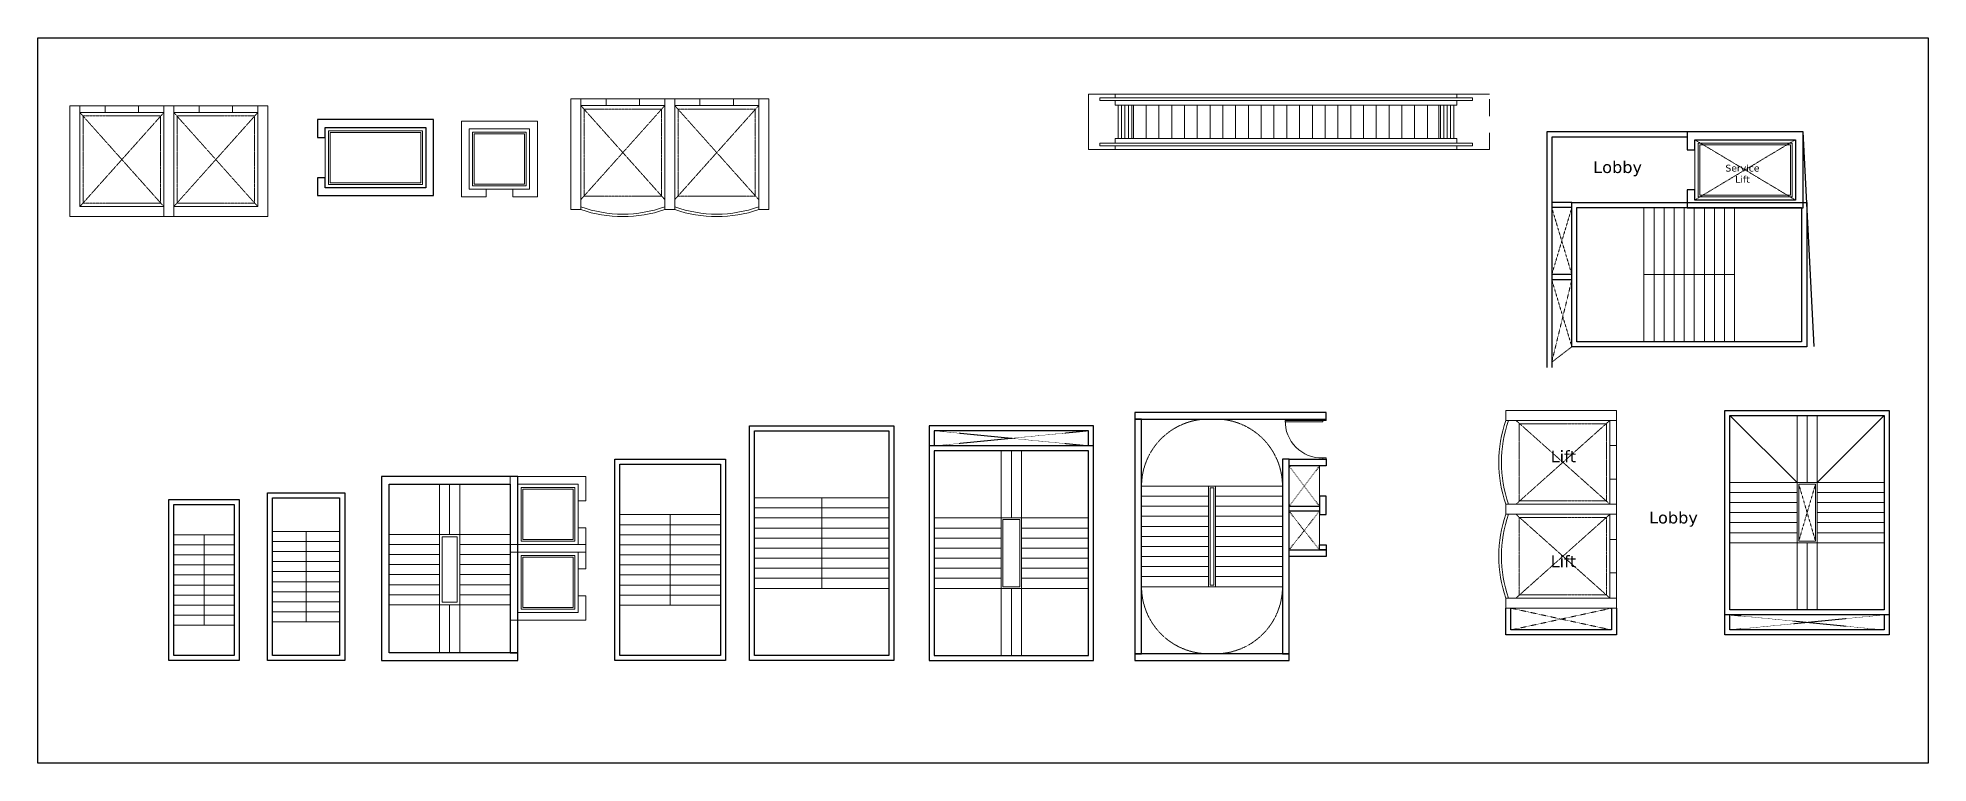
# Model space of a CAD drawing. Header units: millimetres. Extents: x 828494 to 5219521, y -272453 to 431064.
# Drawn here: x 2679478 to 2735831, y 217116 to 238750 of the extents above; entities that cross this region are included whole.
import ezdxf

# ---------------------------------------------------------------- set-up
doc = ezdxf.new("R2010")
doc.units = ezdxf.units.MM
doc.header["$LTSCALE"] = 5
doc.header["$MEASUREMENT"] = 0
doc.linetypes.add('DASH', pattern=[1, 0.5, -0.5])
doc.linetypes.add('HIDDEN', pattern=[0.375, 0.25, -0.125])
for name, color, linetype, lineweight in [('Door-Mobius', 13, 'Continuous', 13), ('Dotted-Mobius', 252, 'DASH', 13), ('Elevation', 67, 'Continuous', 13), ('Elevation light-Mobius', 213, 'Continuous', 9), ('Lift-Mobius', 33, 'Continuous', 18), ('Metal-Mobius', 230, 'Continuous', 13), ('Railing-Mobius', 160, 'Continuous', 9), ('Staircase-Mobius', 255, 'Continuous', 9), ('Steps-Mobius', 251, 'Continuous', 9), ('Text 1-Mobius', 2, 'Continuous', 13), ('Wall 150-Mobius', 50, 'Continuous', 30)]:
    doc.layers.add(name, color=color, linetype=linetype, lineweight=lineweight)
doc.styles.add('MEG-1', font='verdana.ttf')

# ---------------------------------------------------------------- blocks, each defined once
blk = doc.blocks.new('lift 2.5m')
at = {"layer": 'Elevation', "ltscale": 150}
blk.add_line((0.73, 0.93), (1.53, 0.93), dxfattribs=at)
for points in [[(0.38, 1.03), (0.33, 1.03), (0.33, 2.63), (1.93, 2.63), (1.93, 1.03), (1.93, 1.03)], [(0.38, 1.08), (0.38, 1.08), (0.38, 2.58), (1.88, 2.58), (1.88, 1.08), (1.88, 1.08)]]:
    blk.add_lwpolyline(points, close=True, dxfattribs=at)
at = {"layer": 'Lift-Mobius'}
blk.add_lwpolyline([(1.53, 0.93), (2.03, 0.93), (2.03, 2.73), (0.23, 2.73), (0.23, 0.93), (0.73, 0.93), (0.73, 0.7), (0, 0.7), (0, 2.96), (2.26, 2.96), (2.26, 0.7), (1.53, 0.7), (1.53, 0.93)], dxfattribs=at)
blk = doc.blocks.new('*U69')
for points in [[(42, 0), (42, 1116), (82, 1116), (82, 0)], [(0, -100), (42, -100), (42, 0), (0, 0)], [(1200, -100), (1158, -100), (1158, 0), (1200, 0)]]:
    blk.add_lwpolyline(points, close=True)
blk.add_arc((74, 32), 1085, 358.3123, 91.6877)
blk = doc.blocks.new('escalator mobius')
at = {"layer": 'Metal-Mobius', "color": 8, "linetype": 'DASH', "ltscale": 200}
for p, q in [((0, 825), (4692, 825)), ((0, 825), (0, -825)), ((4692, -825), (0, -825))]:
    blk.add_line(p, q, dxfattribs=at)
at = {"layer": 'Metal-Mobius', "color": 8}
for p, q in [((0, 825), (11950, 825)), ((510, 635), (510, 715)), ((510, 715), (11620, 715)), ((510, 635), (11620, 635)), ((975, 715), (975, 825)), ((975, 500), (975, 635)), ((11155, 715), (11155, 825)), ((11155, 500), (11155, 635)), ((11620, 635), (11620, 715)), ((11950, 825), (11950, -825)), ((975, 500), (11155, 500)), ((1064, -500), (1064, 500)), ((1164, -500), (1164, 500)), ((1264, -500), (1264, 500)), ((1364, -500), (1364, 500)), ((1464, -500), (1464, 500)), ((1514, -500), (1514, 500)), ((1852, -500), (1852, 500)), ((2233, -500), (2233, 500)), ((2614, -500), (2614, 500)), ((2995, -500), (2995, 500)), ((3376, -500), (3376, 500)), ((3757, -500), (3757, 500)), ((4138, -500), (4138, 500)), ((4519, -500), (4519, 500)), ((4900, -500), (4900, 500)), ((5281, -500), (5281, 500)), ((5662, -500), (5662, 500)), ((6043, -500), (6043, 500)), ((6424, -500), (6424, 500)), ((6805, -500), (6805, 500)), ((7186, -500), (7186, 500)), ((7567, -500), (7567, 500)), ((7948, -500), (7948, 500)), ((8329, -500), (8329, 500)), ((8710, -500), (8710, 500)), ((9091, -500), (9091, 500)), ((9473, -500), (9473, 500)), ((9854, -500), (9854, 500)), ((10235, -500), (10235, 500)), ((10616, -500), (10616, 500)), ((10666, -500), (10666, 500)), ((10766, -500), (10766, 500)), ((10866, -500), (10866, 500)), ((10966, -500), (10966, 500)), ((11066, -500), (11066, 500)), ((975, -500), (975, -635)), ((975, -500), (11155, -500)), ((11155, -500), (11155, -635)), ((0, -825), (11950, -825)), ((510, -635), (510, -715)), ((510, -635), (11620, -635)), ((510, -715), (11620, -715)), ((975, -715), (975, -825)), ((11155, -715), (11155, -825)), ((11620, -635), (11620, -715))]:
    blk.add_line(p, q, dxfattribs=at)
at = {"layer": 'Metal-Mobius', "color": 8, "ltscale": 0.3}
blk.add_line((3667, -825), (2792, -825), dxfattribs=at)
blk = doc.blocks.new('Lift-mall')
at = {"layer": 'Dotted-Mobius', "linetype": 'HIDDEN'}
for points in [[(300, 5600), (3100, 3100)], [(3100, 5600), (300, 3100)], [(300, 2800), (3100, 300)], [(3100, 2800), (300, 300)]]:
    blk.add_lwpolyline(points, dxfattribs=at)
for points in [[(400, 3200), (3000, 3200), (3000, 5500), (400, 5500)], [(3000, 2700), (400, 2700), (400, 400), (3000, 400)]]:
    blk.add_lwpolyline(points, close=True, dxfattribs=at)
at = {"layer": 'Elevation light-Mobius'}
for centre, radius, start, end in [((3617, 4350), 3827, 160.9354, 199.0646), ((3617, 4350), 3752, 160.5391, 199.4609), ((3617, 1550), 3827, 160.9354, 199.0646), ((3617, 1550), 3752, 160.5391, 199.4609)]:
    blk.add_arc(centre, radius, start, end, dxfattribs=at)
at = {"layer": 'Lift-Mobius'}
for points in [[(0, 5600), (3300, 5600), (3300, 5900), (0, 5900), (0, 5600)], [(3300, 5600), (3300, 4850), (3100, 4850), (3100, 5600)], [(3300, 4850), (3300, 3850), (3100, 3850), (3100, 4850)], [(3100, 3850), (3100, 3100), (3300, 3100), (3300, 3850)], [(0, 3100), (0, 2800), (3300, 2800), (3300, 3100), (0, 3100)], [(3300, 2800), (3300, 2050), (3100, 2050), (3100, 2800)], [(3300, 2050), (3300, 1050), (3100, 1050), (3100, 2050)], [(3100, 1050), (3100, 300), (3300, 300), (3300, 1050)], [(0, 0), (3300, 0), (3300, 300), (0, 300), (0, 0)]]:
    blk.add_lwpolyline(points, close=True, dxfattribs=at)
for points in [[(3100, 3100), (3300, 3100)], [(3100, 300), (3300, 300)]]:
    blk.add_lwpolyline(points, dxfattribs=at)
blk = doc.blocks.new('lift service')
blk.add_lwpolyline([(0.6, -0.38), (1.13, -0.38), (1.13, 3.08), (-1.13, 3.08), (-1.13, -0.38), (-0.6, -0.38), (-0.6, -0.15), (-0.9, -0.15), (-0.9, 2.85), (0.9, 2.85), (0.9, -0.15), (0.6, -0.15), (0.6, -0.38)])
at = {"layer": 'Elevation', "ltscale": 150}
blk.add_line((0.6, -0.15), (-0.637, -0.15), dxfattribs=at)
for points in [[(-0.8, 2.75), (0.8, 2.75), (0.8, -0.05), (-0.8, -0.05)], [(-0.75, 2.7), (0.75, 2.7), (0.75, 0), (-0.75, 0)]]:
    blk.add_lwpolyline(points, close=True, dxfattribs=at)
blk = doc.blocks.new('Core-2-Mobius')
at = {"layer": 'Dotted-Mobius', "linetype": 'HIDDEN'}
for points in [[(-11130, 6400), (-8330, 3900)], [(-8330, 6400), (-11130, 3900)], [(-11130, 3600), (-8330, 1100)], [(-8330, 3600), (-11130, 1100)]]:
    blk.add_lwpolyline(points, dxfattribs=at)
for points in [[(-11030, 4000), (-8430, 4000), (-8430, 6300), (-11030, 6300)], [(-8430, 3500), (-11030, 3500), (-11030, 1200), (-8430, 1200)]]:
    blk.add_lwpolyline(points, close=True, dxfattribs=at)
at = {"layer": 'Dotted-Mobius'}
for points in [[(-2700, 2800), (-2200, 4500), (-2700, 4500), (-2200, 2800)], [(-8280, 150), (-11280, 800), (-8280, 800), (-11280, 150), (-8280, 150)], [(-4750, 150), (-150, 600), (-4750, 600), (-150, 150)]]:
    blk.add_lwpolyline(points, dxfattribs=at)
at = {"layer": 'Elevation light-Mobius'}
for centre, radius, start, end in [((-7813, 5150), 3827, 160.9354, 199.0646), ((-7813, 5150), 3752, 160.5391, 199.4609), ((-7813, 2350), 3827, 160.9354, 199.0646), ((-7813, 2350), 3752, 160.5391, 199.4609)]:
    blk.add_arc(centre, radius, start, end, dxfattribs=at)
at = {"layer": 'Lift-Mobius'}
for points in [[(-11430, 6400), (-8130, 6400), (-8130, 6700), (-11430, 6700), (-11430, 6400)], [(-8130, 6400), (-8130, 5650), (-8330, 5650), (-8330, 6400)], [(-8130, 5650), (-8130, 4650), (-8330, 4650), (-8330, 5650)], [(-8330, 4650), (-8330, 3900), (-8130, 3900), (-8130, 4650)], [(-11430, 3900), (-11430, 3600), (-8130, 3600), (-8130, 3900), (-11430, 3900)], [(-8130, 3600), (-8130, 2850), (-8330, 2850), (-8330, 3600)], [(-8130, 2850), (-8130, 1850), (-8330, 1850), (-8330, 2850)], [(-8330, 1850), (-8330, 1100), (-8130, 1100), (-8130, 1850)], [(-11430, 800), (-8130, 800), (-8130, 1100), (-11430, 1100), (-11430, 800)]]:
    blk.add_lwpolyline(points, close=True, dxfattribs=at)
for points in [[(-8330, 3900), (-8130, 3900)], [(-8330, 1100), (-8130, 1100)]]:
    blk.add_lwpolyline(points, dxfattribs=at)
at = {"layer": 'Railing-Mobius'}
for points in [[(-2750, 2750), (-2150, 2750), (-2150, 4550), (-2750, 4550)], [(-2700, 2800), (-2200, 2800), (-2200, 4500), (-2700, 4500)]]:
    blk.add_lwpolyline(points, close=True, dxfattribs=at)
at = {"layer": 'Staircase-Mobius'}
for p, q in [((-2750, 4550), (-4750, 6550)), ((-2750, 4550), (-2750, 6550)), ((-2450, 4550), (-2450, 6550)), ((-2150, 4550), (-2150, 6550)), ((-2150, 4550), (-150, 6550)), ((-4750, 4550), (-2750, 4550)), ((-2150, 4550), (-150, 4550)), ((-4750, 4250), (-2750, 4250)), ((-4750, 3950), (-2750, 3950)), ((-2150, 4250), (-150, 4250)), ((-2150, 3950), (-150, 3950)), ((-4750, 3650), (-2750, 3650)), ((-2150, 3650), (-150, 3650)), ((-4750, 3350), (-2750, 3350)), ((-4750, 3050), (-2750, 3050)), ((-2150, 3350), (-150, 3350)), ((-2150, 3050), (-150, 3050)), ((-4750, 2750), (-2750, 2750)), ((-2750, 750), (-2750, 2750)), ((-2450, 750), (-2450, 2750)), ((-2150, 2750), (-150, 2750)), ((-2150, 750), (-2150, 2750))]:
    blk.add_line(p, q, dxfattribs=at)
at = {"layer": 'Wall 150-Mobius'}
for points in [[(-4900, 6700), (0, 6700), (0, 600), (-4900, 600)], [(-4750, 6550), (-150, 6550), (-150, 750), (-4750, 750)]]:
    blk.add_lwpolyline(points, close=True, dxfattribs=at)
for points in [[(-8130, 800), (-8130, 0), (-11430, 0), (-11430, 800)], [(-8280, 800), (-8280, 150), (-11280, 150), (-11280, 800)], [(0, 600), (0, 0), (-4900, 0), (-4900, 600)], [(-150, 600), (-150, 150), (-4750, 150), (-4750, 600)]]:
    blk.add_lwpolyline(points, dxfattribs=at)
at = {"layer": 'Text 1-Mobius', "char_height": 350, "attachment_point": 8, "rotation": 359.9974, "style": 'MEG-1'}
for s, insert in [('Lift', (-9717, 5150)), ('Lobby', (-6435, 3226)), ('Lift', (-9717, 2022))]:
    blk.add_mtext(s, dxfattribs=dict(at, insert=insert))
blk = doc.blocks.new('Core-1')
at = {"layer": 'Dotted-Mobius'}
for points in [[(4413, -2030), (7413, -230), (4413, -230), (7413, -2030), (4413, -2030)], [(750, -4255), (150, -2255), (750, -2255), (150, -4255)], [(750, -4405), (150, -6866), (750, -6405), (150, -4405)]]:
    blk.add_lwpolyline(points, dxfattribs=at)
at = {"layer": 'Staircase-Mobius'}
for p, q in [((2900, -6255), (2900, -2255)), ((3200, -6255), (3200, -2255)), ((3500, -6255), (3500, -2255)), ((3800, -6255), (3800, -2255)), ((4100, -6255), (4100, -2255)), ((4400, -6255), (4400, -2255)), ((4700, -6255), (4700, -2255)), ((5000, -6255), (5000, -2255)), ((5300, -6255), (5300, -2255)), ((5600, -6255), (5600, -2255)), ((2900, -4255), (5600, -4255))]:
    blk.add_line(p, q, dxfattribs=at)
at = {"layer": 'Wall 150-Mobius'}
for p, q in [((4183, 0), (0, 0)), ((0, 0), (0, -7029)), ((7970, -6393), (7643, 5)), ((4183, -150), (150, -150)), ((150, -150), (150, -7029)), ((750, -2105), (150, -2105)), ((750, -2255), (150, -2255)), ((750, -4255), (150, -4255)), ((750, -4405), (150, -4405))]:
    blk.add_line(p, q, dxfattribs=at)
for points in [[(750, -6405), (750, -2105), (7750, -2105), (7750, -6405)], [(900, -6255), (900, -2255), (7600, -2255), (7600, -6255)]]:
    blk.add_lwpolyline(points, close=True, dxfattribs=at)
at = {"xscale": 1000, "yscale": 1000, "zscale": 1000, "rotation": 270}
blk.add_blockref('lift service', (4563, -1130), dxfattribs=at)
at = {"layer": 'Text 1-Mobius', "attachment_point": 8, "rotation": 359.9974, "style": 'MEG-1'}
for s, insert, char_height in [('Lobby', (2114, -1323), 350), ('Service \\PLift', (5836, -1512), 200)]:
    blk.add_mtext(s, dxfattribs=dict(at, insert=insert, char_height=char_height))

msp = doc.modelspace()

# ---------------------------------------------------------------- linework, layer by layer
msp.add_line((2679478.4, 238749.8), (2735565.1, 238749.8))
msp.add_lwpolyline([(2679478.4, 238749.8), (2735831.3, 238749.8), (2735831.3, 217115.5), (2679478.4, 217115.5)], close=True)
at = {"layer": 'Dotted-Mobius', "linetype": 'HIDDEN'}
for points in [[(2680734.4, 233718.1), (2683234.4, 236518.1)], [(2680734.4, 236518.1), (2683234.4, 233718.1)], [(2683534.4, 233718.1), (2686034.4, 236518.1)], [(2683534.4, 236518.1), (2686034.4, 233718.1)]]:
    msp.add_lwpolyline(points, dxfattribs=at)
for points in [[(2683134.4, 233818.1), (2683134.4, 236418.1), (2680834.4, 236418.1), (2680834.4, 233818.1)], [(2683634.4, 236418.1), (2683634.4, 233818.1), (2685934.4, 233818.1), (2685934.4, 236418.1)]]:
    msp.add_lwpolyline(points, close=True, dxfattribs=at)
at = {"layer": 'Dotted-Mobius'}
msp.add_lwpolyline([(2706200.4, 227029.6), (2710800.4, 226579.6), (2706200.4, 226579.6), (2710800.4, 227029.6)], dxfattribs=at)
at = {"layer": 'Dotted-Mobius', "ltscale": 10}
for points in [[(2717681.6, 225979.6), (2716781.6, 224779.6), (2717681.6, 224779.6), (2716781.6, 225979.6)], [(2717681.6, 224629.6), (2716781.6, 223479.6), (2717681.6, 223479.6), (2716781.6, 224629.6)]]:
    msp.add_lwpolyline(points, dxfattribs=at)
at = {"layer": 'Dotted-Mobius', "linetype": 'HIDDEN'}
for centre, start, end in [((2714381.6, 225379.6), 89.99987, 180), ((2714581.6, 225379.6), 0.00003, 90.00011), ((2714381.6, 222379.6), 180, 270.00005), ((2714581.6, 222379.6), 270, 359.99997)]:
    msp.add_arc(centre, 2000, start, end, dxfattribs=at)
at = {"layer": 'Elevation', "linetype": 'ByBlock'}
for points in [[(2716781.6, 225979.6), (2717681.6, 225979.6), (2717681.6, 224779.6), (2716781.6, 224779.6)], [(2716781.6, 224629.6), (2717681.6, 224629.6), (2717681.6, 223479.6), (2716781.6, 223479.6)]]:
    msp.add_lwpolyline(points, close=True, dxfattribs=at)
at = {"layer": 'Lift-Mobius'}
for points in [[(2683234.4, 236718.1), (2683234.4, 233718.1), (2680734.4, 233718.1), (2680734.4, 236718.1), (2680434.4, 236718.1), (2680434.4, 233418.1), (2683534.4, 233418.1), (2683534.4, 236718.1)], [(2680734.4, 236718.1), (2681484.4, 236718.1), (2681484.4, 236518.1), (2680734.4, 236518.1)], [(2681484.4, 236718.1), (2682484.4, 236718.1), (2682484.4, 236518.1), (2681484.4, 236518.1)], [(2682484.4, 236518.1), (2683234.4, 236518.1), (2683234.4, 236718.1), (2682484.4, 236718.1)], [(2686034.4, 236718.1), (2686034.4, 233718.1), (2683534.4, 233718.1), (2683534.4, 236718.1), (2683234.4, 236718.1), (2683234.4, 233418.1), (2686334.4, 233418.1), (2686334.4, 236718.1)], [(2683534.4, 236718.1), (2684284.4, 236718.1), (2684284.4, 236518.1), (2683534.4, 236518.1)], [(2684284.4, 236718.1), (2685284.4, 236718.1), (2685284.4, 236518.1), (2684284.4, 236518.1)], [(2685284.4, 236518.1), (2686034.4, 236518.1), (2686034.4, 236718.1), (2685284.4, 236718.1)]]:
    msp.add_lwpolyline(points, close=True, dxfattribs=at)
for points in [[(2683234.4, 236518.1), (2683234.4, 236718.1)], [(2686034.4, 236518.1), (2686034.4, 236718.1)], [(2686034.4, 236518.1), (2686034.4, 236718.1)]]:
    msp.add_lwpolyline(points, dxfattribs=at)
at = {"layer": 'Railing-Mobius'}
for points in [[(2714381.6, 222379.6), (2714581.6, 222379.6), (2714581.6, 225379.6), (2714381.6, 225379.6)], [(2714431.6, 222429.6), (2714531.6, 222429.6), (2714531.6, 225329.6), (2714431.6, 225329.6)], [(2708200.4, 224429.6), (2708800.4, 224429.6), (2708800.4, 222329.6), (2708200.4, 222329.6)], [(2708250.4, 224379.6), (2708750.4, 224379.6), (2708750.4, 222379.6), (2708250.4, 222379.6)], [(2691455.1, 223939.6), (2692055.1, 223939.6), (2692055.1, 221839.6), (2691455.1, 221839.6)], [(2691530.1, 223864.6), (2691980.1, 223864.6), (2691980.1, 221914.6), (2691530.1, 221914.6)]]:
    msp.add_lwpolyline(points, close=True, dxfattribs=at)
at = {"layer": 'Staircase-Mobius'}
for p, q in [((2708200.4, 226429.6), (2708200.4, 224429.6)), ((2708500.4, 226429.6), (2708500.4, 224429.6)), ((2708800.4, 226429.6), (2708800.4, 224429.6)), ((2700845.6, 225029.6), (2704845.6, 225029.6)), ((2702845.6, 225029.6), (2702845.6, 222329.6)), ((2699830.1, 224529.6), (2696830.1, 224529.6)), ((2698330.1, 221829.6), (2698330.1, 224529.6)), ((2700845.6, 224729.6), (2704845.6, 224729.6)), ((2700845.6, 224429.6), (2704845.6, 224429.6)), ((2706200.4, 224429.6), (2708200.4, 224429.6)), ((2708800.4, 224429.6), (2710800.4, 224429.6)), ((2685334.7, 223929.6), (2683534.7, 223929.6)), ((2684434.7, 221229.6), (2684434.7, 223929.6)), ((2688476.7, 224029.6), (2686476.7, 224029.6)), ((2688476.7, 223729.6), (2686476.7, 223729.6)), ((2687476.7, 221329.6), (2687476.7, 224029.6)), ((2699830.1, 224229.6), (2696830.1, 224229.6)), ((2699830.1, 223929.6), (2696830.1, 223929.6)), ((2700845.6, 224129.6), (2704845.6, 224129.6)), ((2700845.6, 223829.6), (2704845.6, 223829.6)), ((2706200.4, 224129.6), (2708200.4, 224129.6)), ((2706200.4, 223829.6), (2708200.4, 223829.6)), ((2708800.4, 224129.6), (2710800.4, 224129.6)), ((2708800.4, 223829.6), (2710800.4, 223829.6)), ((2685334.7, 223629.6), (2683534.7, 223629.6)), ((2685334.7, 223329.6), (2683534.7, 223329.6)), ((2688476.7, 223429.6), (2686476.7, 223429.6)), ((2699830.1, 223629.6), (2696830.1, 223629.6)), ((2699830.1, 223329.6), (2696830.1, 223329.6)), ((2700845.6, 223529.6), (2704845.6, 223529.6)), ((2700845.6, 223229.6), (2704845.6, 223229.6)), ((2706200.4, 223529.6), (2708200.4, 223529.6)), ((2706200.4, 223229.6), (2708200.4, 223229.6)), ((2708800.4, 223529.6), (2710800.4, 223529.6)), ((2708800.4, 223229.6), (2710800.4, 223229.6)), ((2685334.7, 223029.6), (2683534.7, 223029.6)), ((2685334.7, 222729.6), (2683534.7, 222729.6)), ((2688476.7, 223129.6), (2686476.7, 223129.6)), ((2688476.7, 222829.6), (2686476.7, 222829.6)), ((2699830.1, 223029.6), (2696830.1, 223029.6)), ((2699830.1, 222729.6), (2696830.1, 222729.6)), ((2700845.6, 222929.6), (2704845.6, 222929.6)), ((2700845.6, 222629.6), (2704845.6, 222629.6)), ((2706200.4, 222929.6), (2708200.4, 222929.6)), ((2706200.4, 222629.6), (2708200.4, 222629.6)), ((2708800.4, 222929.6), (2710800.4, 222929.6)), ((2708800.4, 222629.6), (2710800.4, 222629.6)), ((2685334.7, 222429.6), (2683534.7, 222429.6)), ((2685334.7, 222129.6), (2683534.7, 222129.6)), ((2688476.7, 222529.6), (2686476.7, 222529.6)), ((2688476.7, 222229.6), (2686476.7, 222229.6)), ((2699830.1, 222429.6), (2696830.1, 222429.6)), ((2699830.1, 222129.6), (2696830.1, 222129.6)), ((2700845.6, 222329.6), (2704845.6, 222329.6)), ((2706200.4, 222329.6), (2708200.4, 222329.6)), ((2708200.4, 222329.6), (2708200.4, 220329.6)), ((2708500.4, 222329.6), (2708500.4, 220329.6)), ((2708800.4, 222329.6), (2708800.4, 220329.6)), ((2708800.4, 222329.6), (2710800.4, 222329.6)), ((2685334.7, 221829.6), (2683534.7, 221829.6)), ((2685334.7, 221529.6), (2683534.7, 221529.6)), ((2688476.7, 221929.6), (2686476.7, 221929.6)), ((2688476.7, 221629.6), (2686476.7, 221629.6)), ((2699830.1, 221829.6), (2696830.1, 221829.6)), ((2685334.7, 221229.6), (2683534.7, 221229.6)), ((2688476.7, 221329.6), (2686476.7, 221329.6))]:
    msp.add_line(p, q, dxfattribs=at)
for points in [[(2712381.6, 225079.6), (2712381.6, 225379.6), (2714381.6, 225379.6), (2714381.6, 225079.6)], [(2712381.6, 224779.6), (2712381.6, 225079.6), (2714381.6, 225079.6), (2714381.6, 224779.6)], [(2716581.6, 225079.6), (2716581.6, 225379.6), (2714581.6, 225379.6), (2714581.6, 225079.6)], [(2716581.6, 224779.6), (2716581.6, 225079.6), (2714581.6, 225079.6), (2714581.6, 224779.6)], [(2712381.6, 224479.6), (2712381.6, 224779.6), (2714381.6, 224779.6), (2714381.6, 224479.6)], [(2712381.6, 224179.6), (2712381.6, 224479.6), (2714381.6, 224479.6), (2714381.6, 224179.6)], [(2716581.6, 224479.6), (2716581.6, 224779.6), (2714581.6, 224779.6), (2714581.6, 224479.6)], [(2716581.6, 224179.6), (2716581.6, 224479.6), (2714581.6, 224479.6), (2714581.6, 224179.6)], [(2712381.6, 223879.6), (2712381.6, 224179.6), (2714381.6, 224179.6), (2714381.6, 223879.6)], [(2712381.6, 223579.6), (2712381.6, 223879.6), (2714381.6, 223879.6), (2714381.6, 223579.6)], [(2716581.6, 223879.6), (2716581.6, 224179.6), (2714581.6, 224179.6), (2714581.6, 223879.6)], [(2716581.6, 223579.6), (2716581.6, 223879.6), (2714581.6, 223879.6), (2714581.6, 223579.6)], [(2712381.6, 223279.6), (2712381.6, 223579.6), (2714381.6, 223579.6), (2714381.6, 223279.6)], [(2712381.6, 222979.6), (2712381.6, 223279.6), (2714381.6, 223279.6), (2714381.6, 222979.6)], [(2716581.6, 223279.6), (2716581.6, 223579.6), (2714581.6, 223579.6), (2714581.6, 223279.6)], [(2716581.6, 222979.6), (2716581.6, 223279.6), (2714581.6, 223279.6), (2714581.6, 222979.6)], [(2712381.6, 222679.6), (2712381.6, 222979.6), (2714381.6, 222979.6), (2714381.6, 222679.6)], [(2712381.6, 222379.6), (2712381.6, 222679.6), (2714381.6, 222679.6), (2714381.6, 222379.6)], [(2716581.6, 222679.6), (2716581.6, 222979.6), (2714581.6, 222979.6), (2714581.6, 222679.6)], [(2716581.6, 222379.6), (2716581.6, 222679.6), (2714581.6, 222679.6), (2714581.6, 222379.6)]]:
    msp.add_lwpolyline(points, close=True, dxfattribs=at)
at = {"layer": 'Steps-Mobius'}
for p, q in [((2691455.1, 223939.6), (2691455.1, 225439.6)), ((2691755.1, 223939.6), (2691755.1, 225439.6)), ((2692055.1, 223939.6), (2692055.1, 225439.6)), ((2689955.1, 223939.6), (2693555.1, 223939.6)), ((2691455.1, 221839.6), (2691455.1, 223939.6)), ((2692055.1, 221839.6), (2692055.1, 223939.6)), ((2689955.1, 223639.6), (2691455.1, 223639.6)), ((2689955.1, 223339.6), (2691455.1, 223339.6)), ((2692055.1, 223639.6), (2693555.1, 223639.6)), ((2692055.1, 223339.6), (2693555.1, 223339.6)), ((2689955.1, 223039.6), (2691455.1, 223039.6)), ((2689955.1, 222739.6), (2691455.1, 222739.6)), ((2692055.1, 223039.6), (2693555.1, 223039.6)), ((2692055.1, 222739.6), (2693555.1, 222739.6)), ((2689955.1, 222439.6), (2691455.1, 222439.6)), ((2689955.1, 222139.6), (2691455.1, 222139.6)), ((2692055.1, 222439.6), (2693555.1, 222439.6)), ((2692055.1, 222139.6), (2693555.1, 222139.6)), ((2689955.1, 221839.6), (2691455.1, 221839.6)), ((2691455.1, 220409.6), (2691455.1, 221839.6)), ((2691755.1, 220409.6), (2691755.1, 221839.6)), ((2692055.1, 221839.6), (2693555.1, 221839.6)), ((2692055.1, 220409.6), (2692055.1, 221839.6)), ((2694085.1, 221612.9), (2694085.1, 221609.6)), ((2694385.1, 221612.9), (2694385.1, 221609.6))]:
    msp.add_line(p, q, dxfattribs=at)
at = {"layer": 'Wall 150-Mobius'}
for points in [[(2700695.6, 227179.6), (2704995.6, 227179.6), (2704995.6, 220179.6), (2700695.6, 220179.6)], [(2717881.6, 227579.6), (2712181.6, 227579.6), (2712181.6, 227379.6), (2717881.6, 227379.6)], [(2712181.6, 227379.6), (2712181.6, 220379.6), (2712381.6, 220379.6), (2712381.6, 227379.6)], [(2700845.6, 227029.6), (2704845.6, 227029.6), (2704845.6, 220329.6), (2700845.6, 220329.6)], [(2706050.4, 220179.6), (2710950.4, 220179.6), (2710950.4, 226579.6), (2706050.4, 226579.6)], [(2699980.1, 220179.6), (2696680.1, 220179.6), (2696680.1, 226179.6), (2699980.1, 226179.6)], [(2699830.1, 220329.6), (2696830.1, 220329.6), (2696830.1, 226029.6), (2699830.1, 226029.6)], [(2706200.4, 220329.6), (2710800.4, 220329.6), (2710800.4, 226429.6), (2706200.4, 226429.6)], [(2716581.6, 226179.6), (2716581.6, 220379.6), (2716781.6, 220379.6), (2716781.6, 226179.6)], [(2716781.6, 226179.6), (2717881.6, 226179.6), (2717881.6, 225979.6), (2716781.6, 225979.6)], [(2685484.7, 220179.6), (2683384.7, 220179.6), (2683384.7, 224979.6), (2685484.7, 224979.6)], [(2688626.7, 220179.6), (2686326.7, 220179.6), (2686326.7, 225179.6), (2688626.7, 225179.6)], [(2688476.7, 220329.6), (2686476.7, 220329.6), (2686476.7, 225029.6), (2688476.7, 225029.6)], [(2717881.6, 225079.6), (2717681.6, 225079.6), (2717681.6, 224529.3), (2717881.6, 224529.3)], [(2685334.7, 220329.6), (2683534.7, 220329.6), (2683534.7, 224829.6), (2685334.7, 224829.6)], [(2716781.6, 224779.6), (2717681.6, 224779.6), (2717681.6, 224629.6), (2716781.6, 224629.6)], [(2716781.6, 223479.6), (2717881.6, 223479.6), (2717881.6, 223279.6), (2716781.6, 223279.6)], [(2717881.6, 223479.6), (2717681.6, 223479.6), (2717681.6, 223629.6), (2717881.6, 223629.6)], [(2716781.6, 220379.6), (2712181.6, 220379.1), (2712181.6, 220179.1), (2716781.6, 220179.6)]]:
    msp.add_lwpolyline(points, close=True, dxfattribs=at)
for points in [[(2710950.4, 226579.6), (2710950.4, 227179.6), (2706050.4, 227179.6), (2706050.4, 226579.6)], [(2710800.4, 226579.6), (2710800.4, 227029.6), (2706200.4, 227029.6), (2706200.4, 226579.6)], [(2693785.1, 220409.6), (2689955.1, 220409.6), (2689955.1, 225439.6), (2693555.1, 225439.6), (2693555.1, 220409.6), (2693785.1, 220409.6), (2693785.1, 225669.6), (2689725.1, 225669.6), (2689725.1, 220179.6), (2693785.1, 220179.6), (2693785.1, 220409.6)]]:
    msp.add_lwpolyline(points, dxfattribs=at)

# ---------------------------------------------------------------- block references
at = {"xscale": 1000, "yscale": 1000, "zscale": 1000}
for name, p, rotation in [('lift service', (2688191.9, 235178.2), 270), ('lift 2.5m', (2696515.1, 223409.6), 90), ('lift 2.5m', (2696515.1, 221379.6), 90)]:
    msp.add_blockref(name, p, dxfattribs=dict(at, rotation=rotation))
msp.add_blockref('lift 2.5m', (2692109.9, 233306.8), dxfattribs=at)
msp.add_blockref('Core-2-Mobius', (2734672.6, 220939.3))
at = {"layer": 'Door-Mobius', "xscale": -1, "rotation": 90}
msp.add_blockref('*U69', (2717781.6, 227379.6), dxfattribs=at)
at = {"layer": 'Lift-Mobius', "rotation": 90}
msp.add_blockref('Lift-mall', (2701267.8, 233626), dxfattribs=at)
at = {"layer": 'Metal-Mobius', "rotation": 180}
msp.add_blockref('escalator mobius', (2722753.5, 236241.5), dxfattribs=at)
at = {"layer": 'Wall 150-Mobius'}
msp.add_blockref('Core-1', (2724459.2, 235940.9), dxfattribs=at)

doc.saveas('drawing.dxf')
